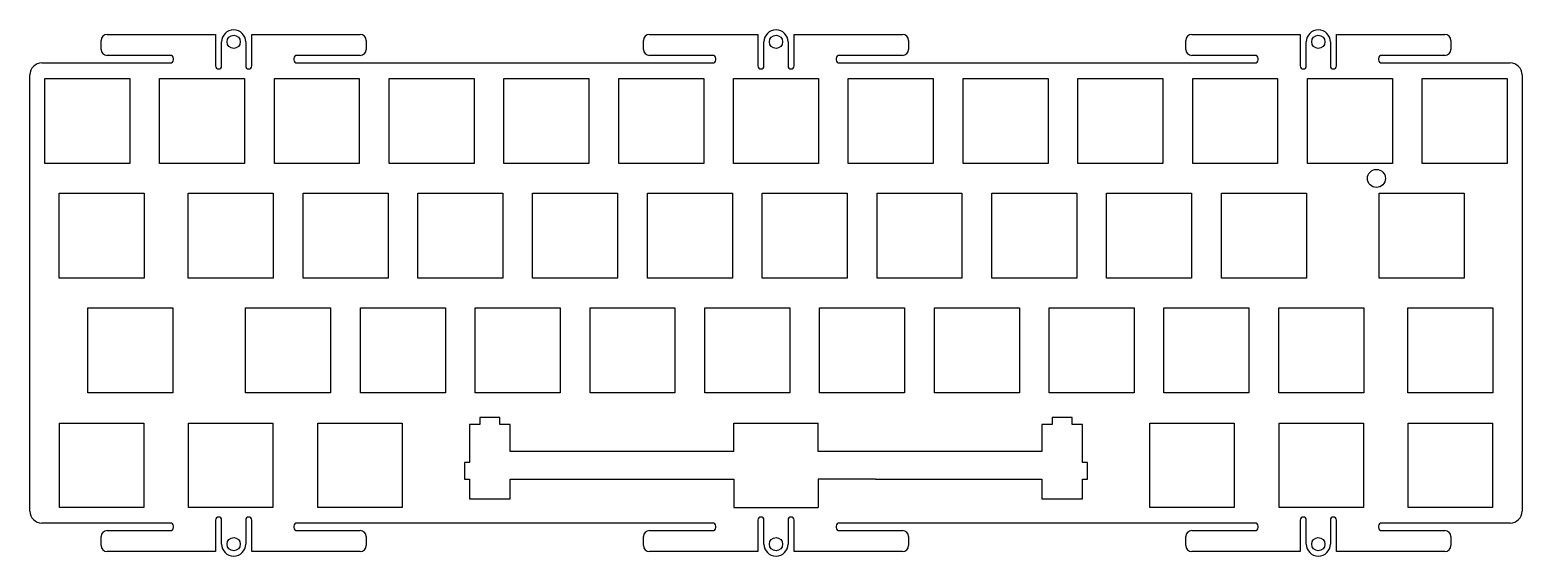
# Model space of a CAD drawing. Header units: millimetres. Extents: x -490 to -243, y 97 to 185.
import ezdxf

# ---------------------------------------------------------------- set-up
doc = ezdxf.new("R2010")
doc.units = ezdxf.units.MM
for name, color, linetype in [('Shape', 7, 'CONTINUOUS'), ('Shape001', 7, 'CONTINUOUS'), ('Shape002', 7, 'CONTINUOUS'), ('Shape003', 7, 'CONTINUOUS'), ('Shape004', 7, 'CONTINUOUS'), ('Shape005', 7, 'CONTINUOUS'), ('Shape018', 7, 'CONTINUOUS'), ('Shape019', 7, 'CONTINUOUS'), ('Shape020', 7, 'CONTINUOUS'), ('Shape021', 7, 'CONTINUOUS'), ('Shape022', 7, 'CONTINUOUS'), ('Shape023', 7, 'CONTINUOUS'), ('Shape024', 7, 'CONTINUOUS'), ('Shape025', 7, 'CONTINUOUS'), ('Shape026', 7, 'CONTINUOUS'), ('Shape027', 7, 'CONTINUOUS'), ('Shape028', 7, 'CONTINUOUS'), ('Shape029', 7, 'CONTINUOUS'), ('Shape030', 7, 'CONTINUOUS'), ('Shape031', 7, 'CONTINUOUS'), ('Shape032', 7, 'CONTINUOUS'), ('Shape033', 7, 'CONTINUOUS'), ('Shape034', 7, 'CONTINUOUS'), ('Shape035', 7, 'CONTINUOUS'), ('Shape036', 7, 'CONTINUOUS'), ('Shape037', 7, 'CONTINUOUS'), ('Shape038', 7, 'CONTINUOUS'), ('Shape039', 7, 'CONTINUOUS'), ('Shape040', 7, 'CONTINUOUS'), ('Shape041', 7, 'CONTINUOUS'), ('Shape042', 7, 'CONTINUOUS'), ('Shape043', 7, 'CONTINUOUS'), ('Shape044', 7, 'CONTINUOUS'), ('Shape045', 7, 'CONTINUOUS'), ('Shape046', 7, 'CONTINUOUS'), ('Shape047', 7, 'CONTINUOUS'), ('Shape048', 7, 'CONTINUOUS'), ('Shape049', 7, 'CONTINUOUS'), ('Shape050', 7, 'CONTINUOUS'), ('Shape051', 7, 'CONTINUOUS'), ('Shape052', 7, 'CONTINUOUS'), ('Shape053', 7, 'CONTINUOUS'), ('Shape054', 7, 'CONTINUOUS'), ('Shape055', 7, 'CONTINUOUS'), ('Shape056', 7, 'CONTINUOUS'), ('Shape057', 7, 'CONTINUOUS'), ('Shape058', 7, 'CONTINUOUS'), ('Shape059', 7, 'CONTINUOUS'), ('Shape060', 7, 'CONTINUOUS'), ('Shape061', 7, 'CONTINUOUS'), ('Shape062', 7, 'CONTINUOUS'), ('Shape063', 7, 'CONTINUOUS'), ('Shape064', 7, 'CONTINUOUS'), ('Shape065', 7, 'CONTINUOUS'), ('Shape066', 7, 'CONTINUOUS'), ('Shape067', 7, 'CONTINUOUS'), ('Shape068', 7, 'CONTINUOUS'), ('Shape069', 7, 'CONTINUOUS'), ('Shape070', 7, 'CONTINUOUS'), ('Shape071', 7, 'CONTINUOUS'), ('Shape072', 7, 'CONTINUOUS'), ('Shape073', 7, 'CONTINUOUS'), ('Shape074', 7, 'CONTINUOUS'), ('Shape075', 7, 'CONTINUOUS'), ('Shape076', 7, 'CONTINUOUS'), ('Shape077', 7, 'CONTINUOUS'), ('Shape078', 7, 'CONTINUOUS'), ('Shape079', 7, 'CONTINUOUS'), ('Shape080', 7, 'CONTINUOUS'), ('Shape081', 7, 'CONTINUOUS'), ('Shape082', 7, 'CONTINUOUS'), ('Shape083', 7, 'CONTINUOUS'), ('Shape084', 7, 'CONTINUOUS'), ('Shape085', 7, 'CONTINUOUS'), ('Shape086', 7, 'CONTINUOUS'), ('Shape087', 7, 'CONTINUOUS'), ('Shape088', 7, 'CONTINUOUS'), ('Shape089', 7, 'CONTINUOUS'), ('Shape090', 7, 'CONTINUOUS'), ('Shape091', 7, 'CONTINUOUS'), ('Shape092', 7, 'CONTINUOUS'), ('Shape093', 7, 'CONTINUOUS'), ('Shape094', 7, 'CONTINUOUS'), ('Shape095', 7, 'CONTINUOUS'), ('Shape096', 7, 'CONTINUOUS'), ('Shape097', 7, 'CONTINUOUS'), ('Shape098', 7, 'CONTINUOUS'), ('Shape099', 7, 'CONTINUOUS'), ('Shape100', 7, 'CONTINUOUS'), ('Shape101', 7, 'CONTINUOUS'), ('Shape102', 7, 'CONTINUOUS'), ('Shape103', 7, 'CONTINUOUS'), ('Shape104', 7, 'CONTINUOUS'), ('Shape105', 7, 'CONTINUOUS'), ('Shape106', 7, 'CONTINUOUS'), ('Shape107', 7, 'CONTINUOUS'), ('Shape108', 7, 'CONTINUOUS'), ('Shape109', 7, 'CONTINUOUS'), ('Shape110', 7, 'CONTINUOUS'), ('Shape111', 7, 'CONTINUOUS'), ('Shape112', 7, 'CONTINUOUS'), ('Shape113', 7, 'CONTINUOUS'), ('Shape114', 7, 'CONTINUOUS'), ('Shape115', 7, 'CONTINUOUS'), ('Shape116', 7, 'CONTINUOUS'), ('Shape117', 7, 'CONTINUOUS'), ('Shape118', 7, 'CONTINUOUS'), ('Shape119', 7, 'CONTINUOUS'), ('Shape120', 7, 'CONTINUOUS'), ('Shape121', 7, 'CONTINUOUS'), ('Shape122', 7, 'CONTINUOUS'), ('Shape123', 7, 'CONTINUOUS'), ('Shape124', 7, 'CONTINUOUS'), ('Shape125', 7, 'CONTINUOUS'), ('Shape126', 7, 'CONTINUOUS'), ('Shape127', 7, 'CONTINUOUS'), ('Shape12730', 7, 'CONTINUOUS'), ('Shape128', 7, 'CONTINUOUS'), ('Shape129', 7, 'CONTINUOUS'), ('Shape130', 7, 'CONTINUOUS'), ('Shape131', 7, 'CONTINUOUS'), ('Shape132', 7, 'CONTINUOUS'), ('Shape133', 7, 'CONTINUOUS'), ('Shape134', 7, 'CONTINUOUS'), ('Shape135', 7, 'CONTINUOUS'), ('Shape136', 7, 'CONTINUOUS'), ('Shape137', 7, 'CONTINUOUS'), ('Shape138', 7, 'CONTINUOUS'), ('Shape139', 7, 'CONTINUOUS'), ('Shape140', 7, 'CONTINUOUS'), ('Shape141', 7, 'CONTINUOUS'), ('Shape142', 7, 'CONTINUOUS'), ('Shape143', 7, 'CONTINUOUS'), ('Shape144', 7, 'CONTINUOUS'), ('Shape145', 7, 'CONTINUOUS'), ('Shape146', 7, 'CONTINUOUS'), ('Shape147', 7, 'CONTINUOUS'), ('Shape148', 7, 'CONTINUOUS'), ('Shape149', 7, 'CONTINUOUS'), ('Shape150', 7, 'CONTINUOUS'), ('Shape151', 7, 'CONTINUOUS'), ('Shape152', 7, 'CONTINUOUS'), ('Shape153', 7, 'CONTINUOUS'), ('Shape154', 7, 'CONTINUOUS'), ('Shape155', 7, 'CONTINUOUS'), ('Shape156', 7, 'CONTINUOUS'), ('Shape157', 7, 'CONTINUOUS'), ('Shape158', 7, 'CONTINUOUS'), ('Shape159', 7, 'CONTINUOUS'), ('Shape160', 7, 'CONTINUOUS'), ('Shape161', 7, 'CONTINUOUS'), ('Shape162', 7, 'CONTINUOUS'), ('Shape163', 7, 'CONTINUOUS'), ('Shape164', 7, 'CONTINUOUS'), ('Shape165', 7, 'CONTINUOUS'), ('Shape166', 7, 'CONTINUOUS'), ('Shape167', 7, 'CONTINUOUS'), ('Shape168', 7, 'CONTINUOUS'), ('Shape169', 7, 'CONTINUOUS'), ('Shape170', 7, 'CONTINUOUS'), ('Shape171', 7, 'CONTINUOUS'), ('Shape172', 7, 'CONTINUOUS'), ('Shape173', 7, 'CONTINUOUS'), ('Shape174', 7, 'CONTINUOUS'), ('Shape175', 7, 'CONTINUOUS'), ('Shape176', 7, 'CONTINUOUS'), ('Shape177', 7, 'CONTINUOUS'), ('Shape178', 7, 'CONTINUOUS'), ('Shape179', 7, 'CONTINUOUS'), ('Shape180', 7, 'CONTINUOUS'), ('Shape181', 7, 'CONTINUOUS'), ('Shape182', 7, 'CONTINUOUS'), ('Shape183', 7, 'CONTINUOUS'), ('Shape184', 7, 'CONTINUOUS'), ('Shape185', 7, 'CONTINUOUS'), ('Shape186', 7, 'CONTINUOUS'), ('Shape187', 7, 'CONTINUOUS'), ('Shape188', 7, 'CONTINUOUS'), ('Shape189', 7, 'CONTINUOUS'), ('Shape190', 7, 'CONTINUOUS'), ('Shape191', 7, 'CONTINUOUS'), ('Shape192', 7, 'CONTINUOUS'), ('Shape193', 7, 'CONTINUOUS'), ('Shape194', 7, 'CONTINUOUS'), ('Shape195', 7, 'CONTINUOUS'), ('Shape196', 7, 'CONTINUOUS'), ('Shape197', 7, 'CONTINUOUS'), ('Shape198', 7, 'CONTINUOUS'), ('Shape199', 7, 'CONTINUOUS'), ('Shape200', 7, 'CONTINUOUS'), ('Shape201', 7, 'CONTINUOUS'), ('Shape202', 7, 'CONTINUOUS'), ('Shape203', 7, 'CONTINUOUS'), ('Shape204', 7, 'CONTINUOUS'), ('Shape205', 7, 'CONTINUOUS'), ('Shape206', 7, 'CONTINUOUS'), ('Shape207', 7, 'CONTINUOUS'), ('Shape208', 7, 'CONTINUOUS'), ('Shape209', 7, 'CONTINUOUS'), ('Shape210', 7, 'CONTINUOUS'), ('Shape211', 7, 'CONTINUOUS'), ('Shape212', 7, 'CONTINUOUS'), ('Shape213', 7, 'CONTINUOUS'), ('Shape214', 7, 'CONTINUOUS'), ('Shape215', 7, 'CONTINUOUS'), ('Shape216', 7, 'CONTINUOUS'), ('Shape217', 7, 'CONTINUOUS'), ('Shape218', 7, 'CONTINUOUS'), ('Shape219', 7, 'CONTINUOUS'), ('Shape220', 7, 'CONTINUOUS'), ('Shape221', 7, 'CONTINUOUS'), ('Shape222', 7, 'CONTINUOUS'), ('Shape223', 7, 'CONTINUOUS'), ('Shape224', 7, 'CONTINUOUS'), ('Shape225', 7, 'CONTINUOUS'), ('Shape226', 7, 'CONTINUOUS'), ('Shape227', 7, 'CONTINUOUS'), ('Shape228', 7, 'CONTINUOUS'), ('Shape229', 7, 'CONTINUOUS'), ('Shape230', 7, 'CONTINUOUS'), ('Shape231', 7, 'CONTINUOUS'), ('Shape232', 7, 'CONTINUOUS'), ('Shape233', 7, 'CONTINUOUS'), ('Shape234', 7, 'CONTINUOUS'), ('Shape235', 7, 'CONTINUOUS'), ('Shape236', 7, 'CONTINUOUS'), ('Shape237', 7, 'CONTINUOUS'), ('Shape238', 7, 'CONTINUOUS'), ('Shape239', 7, 'CONTINUOUS'), ('Shape240', 7, 'CONTINUOUS'), ('Shape241', 7, 'CONTINUOUS'), ('Shape242', 7, 'CONTINUOUS'), ('Shape243', 7, 'CONTINUOUS'), ('Shape244', 7, 'CONTINUOUS'), ('Shape245', 7, 'CONTINUOUS'), ('Shape246', 7, 'CONTINUOUS'), ('Shape247', 7, 'CONTINUOUS'), ('Shape248', 7, 'CONTINUOUS'), ('Shape249', 7, 'CONTINUOUS'), ('Shape250', 7, 'CONTINUOUS'), ('Shape251', 7, 'CONTINUOUS'), ('Shape252', 7, 'CONTINUOUS'), ('Shape253', 7, 'CONTINUOUS'), ('Shape254', 7, 'CONTINUOUS'), ('Shape255', 7, 'CONTINUOUS'), ('Shape256', 7, 'CONTINUOUS'), ('Shape257', 7, 'CONTINUOUS'), ('Shape258', 7, 'CONTINUOUS'), ('Shape259', 7, 'CONTINUOUS'), ('Shape260', 7, 'CONTINUOUS'), ('Shape261', 7, 'CONTINUOUS'), ('Shape262', 7, 'CONTINUOUS'), ('Shape263', 7, 'CONTINUOUS'), ('Shape264', 7, 'CONTINUOUS'), ('Shape265', 7, 'CONTINUOUS'), ('Shape266', 7, 'CONTINUOUS'), ('Shape267', 7, 'CONTINUOUS'), ('Shape268', 7, 'CONTINUOUS'), ('Shape269', 7, 'CONTINUOUS'), ('Shape270', 7, 'CONTINUOUS'), ('Shape271', 7, 'CONTINUOUS'), ('Shape272', 7, 'CONTINUOUS'), ('Shape273', 7, 'CONTINUOUS'), ('Shape274', 7, 'CONTINUOUS'), ('Shape275', 7, 'CONTINUOUS'), ('Shape276', 7, 'CONTINUOUS'), ('Shape277', 7, 'CONTINUOUS'), ('Shape278', 7, 'CONTINUOUS'), ('Shape279', 7, 'CONTINUOUS'), ('Shape280', 7, 'CONTINUOUS'), ('Shape281', 7, 'CONTINUOUS'), ('Shape282', 7, 'CONTINUOUS'), ('Shape283', 7, 'CONTINUOUS'), ('Shape284', 7, 'CONTINUOUS'), ('Shape285', 7, 'CONTINUOUS'), ('Shape286', 7, 'CONTINUOUS'), ('Shape287', 7, 'CONTINUOUS'), ('Shape288', 7, 'CONTINUOUS'), ('Shape289', 7, 'CONTINUOUS'), ('Shape290', 7, 'CONTINUOUS'), ('Shape291', 7, 'CONTINUOUS'), ('Shape292', 7, 'CONTINUOUS'), ('Shape293', 7, 'CONTINUOUS'), ('Shape294', 7, 'CONTINUOUS'), ('Shape295', 7, 'CONTINUOUS'), ('Shape296', 7, 'CONTINUOUS'), ('Shape297', 7, 'CONTINUOUS'), ('Shape298', 7, 'CONTINUOUS'), ('Shape299', 7, 'CONTINUOUS'), ('Shape300', 7, 'CONTINUOUS'), ('Shape301', 7, 'CONTINUOUS'), ('Shape302', 7, 'CONTINUOUS'), ('Shape303', 7, 'CONTINUOUS'), ('Shape304', 7, 'CONTINUOUS'), ('Shape305', 7, 'CONTINUOUS'), ('Shape306', 7, 'CONTINUOUS'), ('Shape307', 7, 'CONTINUOUS'), ('Shape308', 7, 'CONTINUOUS'), ('Shape309', 7, 'CONTINUOUS'), ('Shape310', 7, 'CONTINUOUS'), ('Shape311', 7, 'CONTINUOUS'), ('Shape312', 7, 'CONTINUOUS'), ('Shape313', 7, 'CONTINUOUS'), ('Shape314', 7, 'CONTINUOUS'), ('Shape315', 7, 'CONTINUOUS'), ('Shape316', 7, 'CONTINUOUS'), ('Shape317', 7, 'CONTINUOUS'), ('Shape318', 7, 'CONTINUOUS'), ('Shape319', 7, 'CONTINUOUS'), ('Shape320', 7, 'CONTINUOUS'), ('Shape321', 7, 'CONTINUOUS'), ('Shape322', 7, 'CONTINUOUS'), ('Shape323', 7, 'CONTINUOUS'), ('Shape324', 7, 'CONTINUOUS'), ('Shape325', 7, 'CONTINUOUS'), ('Shape326', 7, 'CONTINUOUS'), ('Shape327', 7, 'CONTINUOUS'), ('Shape328', 7, 'CONTINUOUS'), ('Shape329', 7, 'CONTINUOUS'), ('Shape330', 7, 'CONTINUOUS'), ('Shape331', 7, 'CONTINUOUS'), ('Shape332', 7, 'CONTINUOUS'), ('Shape333', 7, 'CONTINUOUS'), ('Shape334', 7, 'CONTINUOUS'), ('Shape335', 7, 'CONTINUOUS'), ('Shape336', 7, 'CONTINUOUS'), ('Shape337', 7, 'CONTINUOUS'), ('Shape338', 7, 'CONTINUOUS'), ('Shape339', 7, 'CONTINUOUS'), ('Shape340', 7, 'CONTINUOUS'), ('Shape341', 7, 'CONTINUOUS'), ('Shape3890', 7, 'CONTINUOUS'), ('Shape3891', 7, 'CONTINUOUS'), ('Shape3892', 7, 'CONTINUOUS'), ('Shape3893', 7, 'CONTINUOUS'), ('Shape3894', 7, 'CONTINUOUS'), ('Shape3895', 7, 'CONTINUOUS'), ('Shape3896', 7, 'CONTINUOUS'), ('Shape3897', 7, 'CONTINUOUS'), ('Shape3898', 7, 'CONTINUOUS'), ('Shape3899', 7, 'CONTINUOUS'), ('Shape3900', 7, 'CONTINUOUS'), ('Shape3901', 7, 'CONTINUOUS'), ('Shape3902', 7, 'CONTINUOUS'), ('Shape3903', 7, 'CONTINUOUS'), ('Shape3904', 7, 'CONTINUOUS'), ('Shape3905', 7, 'CONTINUOUS'), ('Shape3906', 7, 'CONTINUOUS'), ('Shape3907', 7, 'CONTINUOUS'), ('Shape3908', 7, 'CONTINUOUS'), ('Shape3909', 7, 'CONTINUOUS'), ('Shape3910', 7, 'CONTINUOUS'), ('Shape3911', 7, 'CONTINUOUS'), ('Shape3912', 7, 'CONTINUOUS'), ('Shape3913', 7, 'CONTINUOUS'), ('Shape3914', 7, 'CONTINUOUS'), ('Shape3915', 7, 'CONTINUOUS'), ('Shape3916', 7, 'CONTINUOUS'), ('Shape3917', 7, 'CONTINUOUS'), ('Shape3918', 7, 'CONTINUOUS'), ('Shape3919', 7, 'CONTINUOUS'), ('Shape3920', 7, 'CONTINUOUS'), ('Shape3921', 7, 'CONTINUOUS'), ('Shape3922', 7, 'CONTINUOUS'), ('Shape3923', 7, 'CONTINUOUS'), ('Shape3924', 7, 'CONTINUOUS'), ('Shape3925', 7, 'CONTINUOUS'), ('Shape3926', 7, 'CONTINUOUS'), ('Shape3927', 7, 'CONTINUOUS')]:
    doc.layers.add(name, color=color, linetype=linetype)

msp = doc.modelspace()

# ---------------------------------------------------------------- linework, layer by layer
at = {"layer": 'Shape'}
msp.add_circle((-276.507, 182.854), 1.1, dxfattribs=at)
at = {"layer": 'Shape001'}
msp.add_circle((-366.507, 182.854), 1.1, dxfattribs=at)
at = {"layer": 'Shape002'}
msp.add_circle((-456.507, 182.854), 1.1, dxfattribs=at)
at = {"layer": 'Shape003'}
msp.add_circle((-276.507, 99.4562), 1.1, dxfattribs=at)
at = {"layer": 'Shape004'}
msp.add_circle((-366.507, 99.4562), 1.1, dxfattribs=at)
at = {"layer": 'Shape005'}
msp.add_circle((-456.507, 99.4562), 1.1, dxfattribs=at)
at = {"layer": 'Shape018'}
msp.add_line((-273.507, 98.2062), (-273.507, 103.456), dxfattribs=at)
at = {"layer": 'Shape019'}
msp.add_arc((-274.007, 103.456), 0.5, 0, 180, dxfattribs=at)
at = {"layer": 'Shape020'}
msp.add_line((-274.507, 103.456), (-274.507, 99.4562), dxfattribs=at)
at = {"layer": 'Shape021'}
msp.add_arc((-276.507, 99.4562), 2, 180, 0, dxfattribs=at)
at = {"layer": 'Shape022'}
msp.add_line((-278.507, 99.4562), (-278.507, 103.456), dxfattribs=at)
at = {"layer": 'Shape023'}
msp.add_arc((-279.007, 103.456), 0.5, 0, 180, dxfattribs=at)
at = {"layer": 'Shape024'}
msp.add_line((-279.507, 103.456), (-279.507, 98.2062), dxfattribs=at)
at = {"layer": 'Shape025'}
msp.add_line((-279.507, 98.2062), (-297.507, 98.2062), dxfattribs=at)
at = {"layer": 'Shape026'}
msp.add_arc((-297.507, 99.2062), 1, 180, -90, dxfattribs=at)
at = {"layer": 'Shape027'}
msp.add_line((-298.507, 99.2062), (-298.507, 100.706), dxfattribs=at)
at = {"layer": 'Shape028'}
msp.add_arc((-297.507, 100.706), 1, 90, 180, dxfattribs=at)
at = {"layer": 'Shape029'}
msp.add_line((-297.507, 101.706), (-287.007, 101.706), dxfattribs=at)
at = {"layer": 'Shape030'}
msp.add_arc((-287.007, 102.206), 0.5, -90, 0, dxfattribs=at)
at = {"layer": 'Shape031'}
msp.add_line((-286.507, 102.206), (-286.507, 102.455), dxfattribs=at)
at = {"layer": 'Shape032'}
msp.add_arc((-287.007, 102.455), 0.5, 0, 90, dxfattribs=at)
at = {"layer": 'Shape033'}
msp.add_line((-287.007, 102.955), (-356.007, 102.955), dxfattribs=at)
at = {"layer": 'Shape034'}
msp.add_arc((-356.007, 102.455), 0.5, 90, 180, dxfattribs=at)
at = {"layer": 'Shape035'}
msp.add_line((-356.507, 102.455), (-356.507, 102.206), dxfattribs=at)
at = {"layer": 'Shape036'}
msp.add_arc((-356.007, 102.206), 0.5, 180, -90, dxfattribs=at)
at = {"layer": 'Shape037'}
msp.add_line((-356.007, 101.706), (-345.507, 101.706), dxfattribs=at)
at = {"layer": 'Shape038'}
msp.add_arc((-345.507, 100.706), 1, 0, 90, dxfattribs=at)
at = {"layer": 'Shape039'}
msp.add_line((-344.507, 100.706), (-344.507, 99.2062), dxfattribs=at)
at = {"layer": 'Shape040'}
msp.add_arc((-345.507, 99.2062), 1, -90, 0, dxfattribs=at)
at = {"layer": 'Shape041'}
msp.add_line((-345.507, 98.2062), (-363.507, 98.2062), dxfattribs=at)
at = {"layer": 'Shape042'}
msp.add_line((-363.507, 98.2062), (-363.507, 103.456), dxfattribs=at)
at = {"layer": 'Shape043'}
msp.add_arc((-364.007, 103.456), 0.5, 0, 180, dxfattribs=at)
at = {"layer": 'Shape044'}
msp.add_line((-364.507, 103.456), (-364.507, 99.4562), dxfattribs=at)
at = {"layer": 'Shape045'}
msp.add_arc((-366.507, 99.4562), 2, 180, 0, dxfattribs=at)
at = {"layer": 'Shape046'}
msp.add_line((-368.507, 99.4562), (-368.507, 103.456), dxfattribs=at)
at = {"layer": 'Shape047'}
msp.add_arc((-369.007, 103.456), 0.5, 0, 180, dxfattribs=at)
at = {"layer": 'Shape048'}
msp.add_line((-369.507, 103.456), (-369.507, 98.2062), dxfattribs=at)
at = {"layer": 'Shape049'}
msp.add_line((-369.507, 98.2062), (-387.507, 98.2062), dxfattribs=at)
at = {"layer": 'Shape050'}
msp.add_arc((-387.507, 99.2062), 1, 180, -90, dxfattribs=at)
at = {"layer": 'Shape051'}
msp.add_line((-388.507, 99.2062), (-388.507, 100.706), dxfattribs=at)
at = {"layer": 'Shape052'}
msp.add_arc((-387.507, 100.706), 1, 90, 180, dxfattribs=at)
at = {"layer": 'Shape053'}
msp.add_line((-387.507, 101.706), (-377.007, 101.706), dxfattribs=at)
at = {"layer": 'Shape054'}
msp.add_arc((-377.007, 102.206), 0.5, -90, 0, dxfattribs=at)
at = {"layer": 'Shape055'}
msp.add_line((-376.507, 102.206), (-376.507, 102.455), dxfattribs=at)
at = {"layer": 'Shape056'}
msp.add_arc((-377.007, 102.455), 0.5, 0, 90, dxfattribs=at)
at = {"layer": 'Shape057'}
msp.add_line((-377.007, 102.955), (-446.007, 102.955), dxfattribs=at)
at = {"layer": 'Shape058'}
msp.add_arc((-446.007, 102.455), 0.5, 90, 180, dxfattribs=at)
at = {"layer": 'Shape059'}
msp.add_line((-446.507, 102.455), (-446.507, 102.206), dxfattribs=at)
at = {"layer": 'Shape060'}
msp.add_arc((-446.007, 102.206), 0.5, 180, -90, dxfattribs=at)
at = {"layer": 'Shape061'}
msp.add_line((-446.007, 101.706), (-435.507, 101.706), dxfattribs=at)
at = {"layer": 'Shape062'}
msp.add_arc((-435.507, 100.706), 1, 0, 90, dxfattribs=at)
at = {"layer": 'Shape063'}
msp.add_line((-434.507, 100.706), (-434.507, 99.2062), dxfattribs=at)
at = {"layer": 'Shape064'}
msp.add_arc((-435.507, 99.2062), 1, -90, 0, dxfattribs=at)
at = {"layer": 'Shape065'}
msp.add_line((-435.507, 98.2062), (-453.507, 98.2062), dxfattribs=at)
at = {"layer": 'Shape066'}
msp.add_line((-453.507, 98.2062), (-453.507, 103.456), dxfattribs=at)
at = {"layer": 'Shape067'}
msp.add_arc((-454.007, 103.456), 0.5, 0, 180, dxfattribs=at)
at = {"layer": 'Shape068'}
msp.add_line((-454.507, 103.456), (-454.507, 99.4562), dxfattribs=at)
at = {"layer": 'Shape069'}
msp.add_arc((-456.507, 99.4562), 2, 180, 0, dxfattribs=at)
at = {"layer": 'Shape070'}
msp.add_line((-458.507, 99.4562), (-458.507, 103.456), dxfattribs=at)
at = {"layer": 'Shape071'}
msp.add_arc((-459.007, 103.456), 0.5, 0, 180, dxfattribs=at)
at = {"layer": 'Shape072'}
msp.add_line((-459.507, 103.456), (-459.507, 98.2062), dxfattribs=at)
at = {"layer": 'Shape073'}
msp.add_line((-459.507, 98.2062), (-477.507, 98.2062), dxfattribs=at)
at = {"layer": 'Shape074'}
msp.add_arc((-477.507, 99.2062), 1, 180, -90, dxfattribs=at)
at = {"layer": 'Shape075'}
msp.add_line((-478.507, 99.2062), (-478.507, 100.706), dxfattribs=at)
at = {"layer": 'Shape076'}
msp.add_arc((-477.507, 100.706), 1, 90, 180, dxfattribs=at)
at = {"layer": 'Shape077'}
msp.add_line((-477.507, 101.706), (-467.007, 101.706), dxfattribs=at)
at = {"layer": 'Shape078'}
msp.add_arc((-467.007, 102.206), 0.5, -90, 0, dxfattribs=at)
at = {"layer": 'Shape079'}
msp.add_line((-466.507, 102.206), (-466.507, 102.455), dxfattribs=at)
at = {"layer": 'Shape080'}
msp.add_arc((-467.007, 102.455), 0.5, 0, 90, dxfattribs=at)
at = {"layer": 'Shape081'}
msp.add_line((-467.007, 102.955), (-488.332, 102.955), dxfattribs=at)
at = {"layer": 'Shape082'}
msp.add_arc((-488.332, 104.955), 2, 180, -90, dxfattribs=at)
at = {"layer": 'Shape083'}
msp.add_line((-490.332, 104.955), (-490.332, 177.355), dxfattribs=at)
at = {"layer": 'Shape084'}
msp.add_arc((-488.332, 177.355), 2, 90, 180, dxfattribs=at)
at = {"layer": 'Shape085'}
msp.add_line((-488.332, 179.355), (-467.007, 179.355), dxfattribs=at)
at = {"layer": 'Shape086'}
msp.add_arc((-467.007, 179.855), 0.5, -90, 0, dxfattribs=at)
at = {"layer": 'Shape087'}
msp.add_line((-466.507, 179.855), (-466.507, 180.104), dxfattribs=at)
at = {"layer": 'Shape088'}
msp.add_arc((-467.007, 180.104), 0.5, 0, 90, dxfattribs=at)
at = {"layer": 'Shape089'}
msp.add_line((-467.007, 180.604), (-477.507, 180.604), dxfattribs=at)
at = {"layer": 'Shape090'}
msp.add_arc((-477.507, 181.604), 1, 180, -90, dxfattribs=at)
at = {"layer": 'Shape091'}
msp.add_line((-478.507, 181.604), (-478.507, 183.104), dxfattribs=at)
at = {"layer": 'Shape092'}
msp.add_arc((-477.507, 183.104), 1, 90, 180, dxfattribs=at)
at = {"layer": 'Shape093'}
msp.add_line((-477.507, 184.104), (-459.507, 184.104), dxfattribs=at)
at = {"layer": 'Shape094'}
msp.add_line((-459.507, 184.104), (-459.507, 178.854), dxfattribs=at)
at = {"layer": 'Shape095'}
msp.add_arc((-459.007, 178.854), 0.5, 180, 0, dxfattribs=at)
at = {"layer": 'Shape096'}
msp.add_line((-458.507, 178.854), (-458.507, 182.854), dxfattribs=at)
at = {"layer": 'Shape097'}
msp.add_arc((-456.507, 182.854), 2, 0, 180, dxfattribs=at)
at = {"layer": 'Shape098'}
msp.add_line((-454.507, 182.854), (-454.507, 178.854), dxfattribs=at)
at = {"layer": 'Shape099'}
msp.add_arc((-454.007, 178.854), 0.5, 180, 0, dxfattribs=at)
at = {"layer": 'Shape100'}
msp.add_line((-453.507, 178.854), (-453.507, 184.104), dxfattribs=at)
at = {"layer": 'Shape101'}
msp.add_line((-453.507, 184.104), (-435.507, 184.104), dxfattribs=at)
at = {"layer": 'Shape102'}
msp.add_arc((-435.507, 183.104), 1, 0, 90, dxfattribs=at)
at = {"layer": 'Shape103'}
msp.add_line((-434.507, 183.104), (-434.507, 181.604), dxfattribs=at)
at = {"layer": 'Shape104'}
msp.add_arc((-435.507, 181.604), 1, -90, 0, dxfattribs=at)
at = {"layer": 'Shape105'}
msp.add_line((-435.507, 180.604), (-446.007, 180.604), dxfattribs=at)
at = {"layer": 'Shape106'}
msp.add_arc((-446.007, 180.104), 0.5, 90, 180, dxfattribs=at)
at = {"layer": 'Shape107'}
msp.add_line((-446.507, 180.104), (-446.507, 179.855), dxfattribs=at)
at = {"layer": 'Shape108'}
msp.add_arc((-446.007, 179.855), 0.5, 180, -90, dxfattribs=at)
at = {"layer": 'Shape109'}
msp.add_line((-446.007, 179.355), (-377.007, 179.355), dxfattribs=at)
at = {"layer": 'Shape110'}
msp.add_arc((-377.007, 179.855), 0.5, -90, 0, dxfattribs=at)
at = {"layer": 'Shape111'}
msp.add_line((-376.507, 179.855), (-376.507, 180.104), dxfattribs=at)
at = {"layer": 'Shape112'}
msp.add_arc((-377.007, 180.104), 0.5, 0, 90, dxfattribs=at)
at = {"layer": 'Shape113'}
msp.add_line((-377.007, 180.604), (-387.507, 180.604), dxfattribs=at)
at = {"layer": 'Shape114'}
msp.add_arc((-387.507, 181.604), 1, 180, -90, dxfattribs=at)
at = {"layer": 'Shape115'}
msp.add_line((-388.507, 181.604), (-388.507, 183.104), dxfattribs=at)
at = {"layer": 'Shape116'}
msp.add_arc((-387.507, 183.104), 1, 90, 180, dxfattribs=at)
at = {"layer": 'Shape117'}
msp.add_line((-387.507, 184.104), (-369.507, 184.104), dxfattribs=at)
at = {"layer": 'Shape118'}
msp.add_line((-369.507, 184.104), (-369.507, 178.854), dxfattribs=at)
at = {"layer": 'Shape119'}
msp.add_arc((-369.007, 178.854), 0.5, 180, 0, dxfattribs=at)
at = {"layer": 'Shape120'}
msp.add_line((-368.507, 178.854), (-368.507, 182.854), dxfattribs=at)
at = {"layer": 'Shape121'}
msp.add_arc((-366.507, 182.854), 2, 0, 180, dxfattribs=at)
at = {"layer": 'Shape122'}
msp.add_line((-364.507, 182.854), (-364.507, 178.854), dxfattribs=at)
at = {"layer": 'Shape123'}
msp.add_arc((-364.007, 178.854), 0.5, 180, 0, dxfattribs=at)
at = {"layer": 'Shape124'}
msp.add_line((-363.507, 178.854), (-363.507, 184.104), dxfattribs=at)
at = {"layer": 'Shape125'}
msp.add_line((-363.507, 184.104), (-345.507, 184.104), dxfattribs=at)
at = {"layer": 'Shape126'}
msp.add_arc((-345.507, 183.104), 1, 0, 90, dxfattribs=at)
at = {"layer": 'Shape127'}
msp.add_line((-344.507, 183.104), (-344.507, 181.604), dxfattribs=at)
at = {"layer": 'Shape12730'}
msp.add_circle((-266.863, 160.18), 1.5, dxfattribs=at)
at = {"layer": 'Shape128'}
msp.add_arc((-345.507, 181.604), 1, -90, 0, dxfattribs=at)
at = {"layer": 'Shape129'}
msp.add_line((-345.507, 180.604), (-356.007, 180.604), dxfattribs=at)
at = {"layer": 'Shape130'}
msp.add_arc((-356.007, 180.104), 0.5, 90, 180, dxfattribs=at)
at = {"layer": 'Shape131'}
msp.add_line((-356.507, 180.104), (-356.507, 179.855), dxfattribs=at)
at = {"layer": 'Shape132'}
msp.add_arc((-356.007, 179.855), 0.5, 180, -90, dxfattribs=at)
at = {"layer": 'Shape133'}
msp.add_line((-356.007, 179.355), (-287.007, 179.355), dxfattribs=at)
at = {"layer": 'Shape134'}
msp.add_arc((-287.007, 179.855), 0.5, -90, 0, dxfattribs=at)
at = {"layer": 'Shape135'}
msp.add_line((-286.507, 179.855), (-286.507, 180.104), dxfattribs=at)
at = {"layer": 'Shape136'}
msp.add_arc((-287.007, 180.104), 0.5, 0, 90, dxfattribs=at)
at = {"layer": 'Shape137'}
msp.add_line((-287.007, 180.604), (-297.507, 180.604), dxfattribs=at)
at = {"layer": 'Shape138'}
msp.add_arc((-297.507, 181.604), 1, 180, -90, dxfattribs=at)
at = {"layer": 'Shape139'}
msp.add_line((-298.507, 181.604), (-298.507, 183.104), dxfattribs=at)
at = {"layer": 'Shape140'}
msp.add_arc((-297.507, 183.104), 1, 90, 180, dxfattribs=at)
at = {"layer": 'Shape141'}
msp.add_line((-297.507, 184.104), (-279.507, 184.104), dxfattribs=at)
at = {"layer": 'Shape142'}
msp.add_line((-279.507, 184.104), (-279.507, 178.854), dxfattribs=at)
at = {"layer": 'Shape143'}
msp.add_arc((-279.007, 178.854), 0.5, 180, 0, dxfattribs=at)
at = {"layer": 'Shape144'}
msp.add_line((-278.507, 178.854), (-278.507, 182.854), dxfattribs=at)
at = {"layer": 'Shape145'}
msp.add_arc((-276.507, 182.854), 2, 0, 180, dxfattribs=at)
at = {"layer": 'Shape146'}
msp.add_line((-274.507, 182.854), (-274.507, 178.854), dxfattribs=at)
at = {"layer": 'Shape147'}
msp.add_arc((-274.007, 178.854), 0.5, 180, 0, dxfattribs=at)
at = {"layer": 'Shape148'}
msp.add_line((-273.507, 178.854), (-273.507, 184.104), dxfattribs=at)
at = {"layer": 'Shape149'}
msp.add_line((-273.507, 184.104), (-255.507, 184.104), dxfattribs=at)
at = {"layer": 'Shape150'}
msp.add_arc((-255.507, 183.104), 1, 0, 90, dxfattribs=at)
at = {"layer": 'Shape151'}
msp.add_line((-254.507, 183.104), (-254.507, 181.604), dxfattribs=at)
at = {"layer": 'Shape152'}
msp.add_arc((-255.507, 181.604), 1, -90, 0, dxfattribs=at)
at = {"layer": 'Shape153'}
msp.add_line((-255.507, 180.604), (-266.007, 180.604), dxfattribs=at)
at = {"layer": 'Shape154'}
msp.add_arc((-266.007, 180.104), 0.5, 90, 180, dxfattribs=at)
at = {"layer": 'Shape155'}
msp.add_line((-266.507, 180.104), (-266.507, 179.855), dxfattribs=at)
at = {"layer": 'Shape156'}
msp.add_arc((-266.007, 179.855), 0.5, 180, -90, dxfattribs=at)
at = {"layer": 'Shape157'}
msp.add_line((-266.007, 179.355), (-244.682, 179.355), dxfattribs=at)
at = {"layer": 'Shape158'}
msp.add_arc((-244.682, 177.355), 2, 0, 90, dxfattribs=at)
at = {"layer": 'Shape159'}
msp.add_line((-242.682, 177.355), (-242.682, 104.955), dxfattribs=at)
at = {"layer": 'Shape160'}
msp.add_arc((-244.682, 104.955), 2, -90, 0, dxfattribs=at)
at = {"layer": 'Shape161'}
msp.add_line((-244.682, 102.955), (-266.007, 102.955), dxfattribs=at)
at = {"layer": 'Shape162'}
msp.add_arc((-266.007, 102.455), 0.5, 90, 180, dxfattribs=at)
at = {"layer": 'Shape163'}
msp.add_line((-266.507, 102.455), (-266.507, 102.206), dxfattribs=at)
at = {"layer": 'Shape164'}
msp.add_arc((-266.007, 102.206), 0.5, 180, -90, dxfattribs=at)
at = {"layer": 'Shape165'}
msp.add_line((-266.007, 101.706), (-255.507, 101.706), dxfattribs=at)
at = {"layer": 'Shape166'}
msp.add_arc((-255.507, 100.706), 1, 0, 90, dxfattribs=at)
at = {"layer": 'Shape167'}
msp.add_line((-254.507, 100.706), (-254.507, 99.2062), dxfattribs=at)
at = {"layer": 'Shape168'}
msp.add_arc((-255.507, 99.2062), 1, -90, 0, dxfattribs=at)
at = {"layer": 'Shape169'}
msp.add_line((-255.507, 98.2062), (-273.507, 98.2062), dxfattribs=at)
at = {"layer": 'Shape170'}
msp.add_line((-485.427, 119.53), (-471.427, 119.53), dxfattribs=at)
at = {"layer": 'Shape171'}
msp.add_line((-471.427, 119.53), (-471.427, 105.53), dxfattribs=at)
at = {"layer": 'Shape172'}
msp.add_line((-471.427, 105.53), (-485.427, 105.53), dxfattribs=at)
at = {"layer": 'Shape173'}
msp.add_line((-485.427, 105.53), (-485.427, 119.53), dxfattribs=at)
at = {"layer": 'Shape174'}
msp.add_line((-449.996, 105.53), (-463.996, 105.53), dxfattribs=at)
at = {"layer": 'Shape175'}
msp.add_line((-463.996, 105.53), (-463.996, 119.53), dxfattribs=at)
at = {"layer": 'Shape176'}
msp.add_line((-463.996, 119.53), (-449.996, 119.53), dxfattribs=at)
at = {"layer": 'Shape177'}
msp.add_line((-449.996, 119.53), (-449.996, 105.53), dxfattribs=at)
at = {"layer": 'Shape178'}
msp.add_line((-428.564, 105.53), (-442.564, 105.53), dxfattribs=at)
at = {"layer": 'Shape179'}
msp.add_line((-442.564, 105.53), (-442.564, 119.53), dxfattribs=at)
at = {"layer": 'Shape180'}
msp.add_line((-442.564, 119.53), (-428.564, 119.53), dxfattribs=at)
at = {"layer": 'Shape181'}
msp.add_line((-428.564, 119.53), (-428.564, 105.53), dxfattribs=at)
at = {"layer": 'Shape182'}
msp.add_line((-290.452, 105.53), (-304.452, 105.53), dxfattribs=at)
at = {"layer": 'Shape183'}
msp.add_line((-304.452, 105.53), (-304.452, 119.53), dxfattribs=at)
at = {"layer": 'Shape184'}
msp.add_line((-304.452, 119.53), (-290.452, 119.53), dxfattribs=at)
at = {"layer": 'Shape185'}
msp.add_line((-290.452, 119.53), (-290.452, 105.53), dxfattribs=at)
at = {"layer": 'Shape186'}
msp.add_line((-269.021, 105.53), (-283.021, 105.53), dxfattribs=at)
at = {"layer": 'Shape187'}
msp.add_line((-283.021, 105.53), (-283.021, 119.53), dxfattribs=at)
at = {"layer": 'Shape188'}
msp.add_line((-283.021, 119.53), (-269.021, 119.53), dxfattribs=at)
at = {"layer": 'Shape189'}
msp.add_line((-269.021, 119.53), (-269.021, 105.53), dxfattribs=at)
at = {"layer": 'Shape190'}
msp.add_line((-247.589, 105.53), (-261.589, 105.53), dxfattribs=at)
at = {"layer": 'Shape191'}
msp.add_line((-261.589, 105.53), (-261.589, 119.53), dxfattribs=at)
at = {"layer": 'Shape192'}
msp.add_line((-261.589, 119.53), (-247.589, 119.53), dxfattribs=at)
at = {"layer": 'Shape193'}
msp.add_line((-247.589, 119.53), (-247.589, 105.53), dxfattribs=at)
at = {"layer": 'Shape194'}
msp.add_line((-468.807, 162.68), (-468.807, 176.78), dxfattribs=at)
at = {"layer": 'Shape195'}
msp.add_line((-468.807, 176.78), (-454.707, 176.78), dxfattribs=at)
at = {"layer": 'Shape196'}
msp.add_line((-454.707, 176.78), (-454.707, 162.68), dxfattribs=at)
at = {"layer": 'Shape197'}
msp.add_line((-454.707, 162.68), (-468.807, 162.68), dxfattribs=at)
at = {"layer": 'Shape198'}
msp.add_line((-480.713, 124.58), (-480.713, 138.68), dxfattribs=at)
at = {"layer": 'Shape199'}
msp.add_line((-480.713, 138.68), (-466.613, 138.68), dxfattribs=at)
at = {"layer": 'Shape200'}
msp.add_line((-466.613, 138.68), (-466.613, 124.58), dxfattribs=at)
at = {"layer": 'Shape201'}
msp.add_line((-466.613, 124.58), (-480.713, 124.58), dxfattribs=at)
at = {"layer": 'Shape202'}
msp.add_line((-359.457, 176.78), (-359.457, 162.68), dxfattribs=at)
at = {"layer": 'Shape203'}
msp.add_line((-359.457, 162.68), (-373.557, 162.68), dxfattribs=at)
at = {"layer": 'Shape204'}
msp.add_line((-373.557, 162.68), (-373.557, 176.78), dxfattribs=at)
at = {"layer": 'Shape205'}
msp.add_line((-373.557, 176.78), (-359.457, 176.78), dxfattribs=at)
at = {"layer": 'Shape206'}
msp.add_line((-335.457, 176.78), (-321.357, 176.78), dxfattribs=at)
at = {"layer": 'Shape207'}
msp.add_line((-321.357, 176.78), (-321.357, 162.68), dxfattribs=at)
at = {"layer": 'Shape208'}
msp.add_line((-321.357, 162.68), (-335.457, 162.68), dxfattribs=at)
at = {"layer": 'Shape209'}
msp.add_line((-335.457, 162.68), (-335.457, 176.78), dxfattribs=at)
at = {"layer": 'Shape210'}
msp.add_line((-340.407, 162.68), (-354.507, 162.68), dxfattribs=at)
at = {"layer": 'Shape211'}
msp.add_line((-354.507, 162.68), (-354.507, 176.78), dxfattribs=at)
at = {"layer": 'Shape212'}
msp.add_line((-354.507, 176.78), (-340.407, 176.78), dxfattribs=at)
at = {"layer": 'Shape213'}
msp.add_line((-340.407, 176.78), (-340.407, 162.68), dxfattribs=at)
at = {"layer": 'Shape214'}
msp.add_line((-278.307, 176.78), (-264.207, 176.78), dxfattribs=at)
at = {"layer": 'Shape215'}
msp.add_line((-264.207, 176.78), (-264.207, 162.68), dxfattribs=at)
at = {"layer": 'Shape216'}
msp.add_line((-264.207, 162.68), (-278.307, 162.68), dxfattribs=at)
at = {"layer": 'Shape217'}
msp.add_line((-278.307, 162.68), (-278.307, 176.78), dxfattribs=at)
at = {"layer": 'Shape218'}
msp.add_line((-245.157, 176.78), (-245.157, 162.68), dxfattribs=at)
at = {"layer": 'Shape219'}
msp.add_line((-245.157, 162.68), (-259.257, 162.68), dxfattribs=at)
at = {"layer": 'Shape220'}
msp.add_line((-259.257, 162.68), (-259.257, 176.78), dxfattribs=at)
at = {"layer": 'Shape221'}
msp.add_line((-259.257, 176.78), (-245.157, 176.78), dxfattribs=at)
at = {"layer": 'Shape222'}
msp.add_line((-283.07, 138.68), (-268.97, 138.68), dxfattribs=at)
at = {"layer": 'Shape223'}
msp.add_line((-268.97, 138.68), (-268.97, 124.58), dxfattribs=at)
at = {"layer": 'Shape224'}
msp.add_line((-268.97, 124.58), (-283.07, 124.58), dxfattribs=at)
at = {"layer": 'Shape225'}
msp.add_line((-283.07, 124.58), (-283.07, 138.68), dxfattribs=at)
at = {"layer": 'Shape226'}
msp.add_line((-464.044, 143.63), (-464.044, 157.73), dxfattribs=at)
at = {"layer": 'Shape227'}
msp.add_line((-464.044, 157.73), (-449.944, 157.73), dxfattribs=at)
at = {"layer": 'Shape228'}
msp.add_line((-449.944, 157.73), (-449.944, 143.63), dxfattribs=at)
at = {"layer": 'Shape229'}
msp.add_line((-449.944, 143.63), (-464.044, 143.63), dxfattribs=at)
at = {"layer": 'Shape230'}
msp.add_line((-247.538, 138.68), (-247.538, 124.58), dxfattribs=at)
at = {"layer": 'Shape231'}
msp.add_line((-247.538, 124.58), (-261.638, 124.58), dxfattribs=at)
at = {"layer": 'Shape232'}
msp.add_line((-261.638, 124.58), (-261.638, 138.68), dxfattribs=at)
at = {"layer": 'Shape233'}
msp.add_line((-261.638, 138.68), (-247.538, 138.68), dxfattribs=at)
at = {"layer": 'Shape234'}
msp.add_line((-430.707, 162.68), (-430.707, 176.78), dxfattribs=at)
at = {"layer": 'Shape235'}
msp.add_line((-430.707, 176.78), (-416.607, 176.78), dxfattribs=at)
at = {"layer": 'Shape236'}
msp.add_line((-416.607, 176.78), (-416.607, 162.68), dxfattribs=at)
at = {"layer": 'Shape237'}
msp.add_line((-416.607, 162.68), (-430.707, 162.68), dxfattribs=at)
at = {"layer": 'Shape238'}
msp.add_line((-392.795, 143.63), (-406.895, 143.63), dxfattribs=at)
at = {"layer": 'Shape239'}
msp.add_line((-406.895, 143.63), (-406.895, 157.73), dxfattribs=at)
at = {"layer": 'Shape240'}
msp.add_line((-406.895, 157.73), (-392.795, 157.73), dxfattribs=at)
at = {"layer": 'Shape241'}
msp.add_line((-392.795, 157.73), (-392.795, 143.63), dxfattribs=at)
at = {"layer": 'Shape242'}
msp.add_line((-349.745, 143.63), (-349.745, 157.73), dxfattribs=at)
at = {"layer": 'Shape243'}
msp.add_line((-349.745, 157.73), (-335.645, 157.73), dxfattribs=at)
at = {"layer": 'Shape244'}
msp.add_line((-335.645, 157.73), (-335.645, 143.63), dxfattribs=at)
at = {"layer": 'Shape245'}
msp.add_line((-335.645, 143.63), (-349.745, 143.63), dxfattribs=at)
at = {"layer": 'Shape246'}
msp.add_line((-330.695, 143.63), (-330.695, 157.73), dxfattribs=at)
at = {"layer": 'Shape247'}
msp.add_line((-330.695, 157.73), (-316.595, 157.73), dxfattribs=at)
at = {"layer": 'Shape248'}
msp.add_line((-316.595, 157.73), (-316.595, 143.63), dxfattribs=at)
at = {"layer": 'Shape249'}
msp.add_line((-316.595, 143.63), (-330.695, 143.63), dxfattribs=at)
at = {"layer": 'Shape250'}
msp.add_line((-278.495, 157.73), (-278.495, 143.63), dxfattribs=at)
at = {"layer": 'Shape251'}
msp.add_line((-278.495, 143.63), (-292.595, 143.63), dxfattribs=at)
at = {"layer": 'Shape252'}
msp.add_line((-292.595, 143.63), (-292.595, 157.73), dxfattribs=at)
at = {"layer": 'Shape253'}
msp.add_line((-292.595, 157.73), (-278.495, 157.73), dxfattribs=at)
at = {"layer": 'Shape254'}
msp.add_line((-411.844, 143.63), (-425.944, 143.63), dxfattribs=at)
at = {"layer": 'Shape255'}
msp.add_line((-425.944, 143.63), (-425.944, 157.73), dxfattribs=at)
at = {"layer": 'Shape256'}
msp.add_line((-425.944, 157.73), (-411.844, 157.73), dxfattribs=at)
at = {"layer": 'Shape257'}
msp.add_line((-411.844, 157.73), (-411.844, 143.63), dxfattribs=at)
at = {"layer": 'Shape258'}
msp.add_line((-345.17, 138.68), (-345.17, 124.58), dxfattribs=at)
at = {"layer": 'Shape259'}
msp.add_line((-345.17, 124.58), (-359.27, 124.58), dxfattribs=at)
at = {"layer": 'Shape260'}
msp.add_line((-359.27, 124.58), (-359.27, 138.68), dxfattribs=at)
at = {"layer": 'Shape261'}
msp.add_line((-359.27, 138.68), (-345.17, 138.68), dxfattribs=at)
at = {"layer": 'Shape262'}
msp.add_line((-435.469, 124.58), (-435.469, 138.68), dxfattribs=at)
at = {"layer": 'Shape263'}
msp.add_line((-435.469, 138.68), (-421.369, 138.68), dxfattribs=at)
at = {"layer": 'Shape264'}
msp.add_line((-421.369, 138.68), (-421.369, 124.58), dxfattribs=at)
at = {"layer": 'Shape265'}
msp.add_line((-421.369, 124.58), (-435.469, 124.58), dxfattribs=at)
at = {"layer": 'Shape266'}
msp.add_line((-378.507, 162.68), (-392.607, 162.68), dxfattribs=at)
at = {"layer": 'Shape267'}
msp.add_line((-392.607, 162.68), (-392.607, 176.78), dxfattribs=at)
at = {"layer": 'Shape268'}
msp.add_line((-392.607, 176.78), (-378.507, 176.78), dxfattribs=at)
at = {"layer": 'Shape269'}
msp.add_line((-378.507, 176.78), (-378.507, 162.68), dxfattribs=at)
at = {"layer": 'Shape270'}
msp.add_line((-435.657, 176.78), (-435.657, 162.68), dxfattribs=at)
at = {"layer": 'Shape271'}
msp.add_line((-435.657, 162.68), (-449.757, 162.68), dxfattribs=at)
at = {"layer": 'Shape272'}
msp.add_line((-449.757, 162.68), (-449.757, 176.78), dxfattribs=at)
at = {"layer": 'Shape273'}
msp.add_line((-449.757, 176.78), (-435.657, 176.78), dxfattribs=at)
at = {"layer": 'Shape274'}
msp.add_line((-397.557, 176.78), (-397.557, 162.68), dxfattribs=at)
at = {"layer": 'Shape275'}
msp.add_line((-397.557, 162.68), (-411.657, 162.68), dxfattribs=at)
at = {"layer": 'Shape276'}
msp.add_line((-411.657, 162.68), (-411.657, 176.78), dxfattribs=at)
at = {"layer": 'Shape277'}
msp.add_line((-411.657, 176.78), (-397.557, 176.78), dxfattribs=at)
at = {"layer": 'Shape278'}
msp.add_line((-354.695, 157.73), (-354.695, 143.63), dxfattribs=at)
at = {"layer": 'Shape279'}
msp.add_line((-354.695, 143.63), (-368.795, 143.63), dxfattribs=at)
at = {"layer": 'Shape280'}
msp.add_line((-368.795, 143.63), (-368.795, 157.73), dxfattribs=at)
at = {"layer": 'Shape281'}
msp.add_line((-368.795, 157.73), (-354.695, 157.73), dxfattribs=at)
at = {"layer": 'Shape282'}
msp.add_line((-444.994, 143.63), (-444.994, 157.73), dxfattribs=at)
at = {"layer": 'Shape283'}
msp.add_line((-444.994, 157.73), (-430.894, 157.73), dxfattribs=at)
at = {"layer": 'Shape284'}
msp.add_line((-430.894, 157.73), (-430.894, 143.63), dxfattribs=at)
at = {"layer": 'Shape285'}
msp.add_line((-430.894, 143.63), (-444.994, 143.63), dxfattribs=at)
at = {"layer": 'Shape286'}
msp.add_line((-252.301, 157.73), (-252.301, 143.63), dxfattribs=at)
at = {"layer": 'Shape287'}
msp.add_line((-252.301, 143.63), (-266.401, 143.63), dxfattribs=at)
at = {"layer": 'Shape288'}
msp.add_line((-266.401, 143.63), (-266.401, 157.73), dxfattribs=at)
at = {"layer": 'Shape289'}
msp.add_line((-266.401, 157.73), (-252.301, 157.73), dxfattribs=at)
at = {"layer": 'Shape290'}
msp.add_line((-373.745, 157.73), (-373.745, 143.63), dxfattribs=at)
at = {"layer": 'Shape291'}
msp.add_line((-373.745, 143.63), (-387.845, 143.63), dxfattribs=at)
at = {"layer": 'Shape292'}
msp.add_line((-387.845, 143.63), (-387.845, 157.73), dxfattribs=at)
at = {"layer": 'Shape293'}
msp.add_line((-387.845, 157.73), (-373.745, 157.73), dxfattribs=at)
at = {"layer": 'Shape294'}
msp.add_line((-297.545, 143.63), (-311.645, 143.63), dxfattribs=at)
at = {"layer": 'Shape295'}
msp.add_line((-311.645, 143.63), (-311.645, 157.73), dxfattribs=at)
at = {"layer": 'Shape296'}
msp.add_line((-311.645, 157.73), (-297.545, 157.73), dxfattribs=at)
at = {"layer": 'Shape297'}
msp.add_line((-297.545, 157.73), (-297.545, 143.63), dxfattribs=at)
at = {"layer": 'Shape298'}
msp.add_line((-378.32, 138.68), (-364.219, 138.68), dxfattribs=at)
at = {"layer": 'Shape299'}
msp.add_line((-364.219, 138.68), (-364.219, 124.58), dxfattribs=at)
at = {"layer": 'Shape300'}
msp.add_line((-364.219, 124.58), (-378.32, 124.58), dxfattribs=at)
at = {"layer": 'Shape301'}
msp.add_line((-378.32, 124.58), (-378.32, 138.68), dxfattribs=at)
at = {"layer": 'Shape302'}
msp.add_line((-307.07, 138.68), (-307.07, 124.58), dxfattribs=at)
at = {"layer": 'Shape303'}
msp.add_line((-307.07, 124.58), (-321.17, 124.58), dxfattribs=at)
at = {"layer": 'Shape304'}
msp.add_line((-321.17, 124.58), (-321.17, 138.68), dxfattribs=at)
at = {"layer": 'Shape305'}
msp.add_line((-321.17, 138.68), (-307.07, 138.68), dxfattribs=at)
at = {"layer": 'Shape306'}
msp.add_line((-383.27, 124.58), (-397.37, 124.58), dxfattribs=at)
at = {"layer": 'Shape307'}
msp.add_line((-397.37, 124.58), (-397.37, 138.68), dxfattribs=at)
at = {"layer": 'Shape308'}
msp.add_line((-397.37, 138.68), (-383.27, 138.68), dxfattribs=at)
at = {"layer": 'Shape309'}
msp.add_line((-383.27, 138.68), (-383.27, 124.58), dxfattribs=at)
at = {"layer": 'Shape310'}
msp.add_line((-302.119, 124.58), (-302.119, 138.68), dxfattribs=at)
at = {"layer": 'Shape311'}
msp.add_line((-302.119, 138.68), (-288.02, 138.68), dxfattribs=at)
at = {"layer": 'Shape312'}
msp.add_line((-288.02, 138.68), (-288.02, 124.58), dxfattribs=at)
at = {"layer": 'Shape313'}
msp.add_line((-288.02, 124.58), (-302.119, 124.58), dxfattribs=at)
at = {"layer": 'Shape314'}
msp.add_line((-283.257, 176.78), (-283.257, 162.68), dxfattribs=at)
at = {"layer": 'Shape315'}
msp.add_line((-283.257, 162.68), (-297.357, 162.68), dxfattribs=at)
at = {"layer": 'Shape316'}
msp.add_line((-297.357, 162.68), (-297.357, 176.78), dxfattribs=at)
at = {"layer": 'Shape317'}
msp.add_line((-297.357, 176.78), (-283.257, 176.78), dxfattribs=at)
at = {"layer": 'Shape318'}
msp.add_line((-416.419, 138.68), (-402.32, 138.68), dxfattribs=at)
at = {"layer": 'Shape319'}
msp.add_line((-402.32, 138.68), (-402.32, 124.58), dxfattribs=at)
at = {"layer": 'Shape320'}
msp.add_line((-402.32, 124.58), (-416.419, 124.58), dxfattribs=at)
at = {"layer": 'Shape321'}
msp.add_line((-416.419, 124.58), (-416.419, 138.68), dxfattribs=at)
at = {"layer": 'Shape322'}
msp.add_line((-302.307, 162.68), (-316.407, 162.68), dxfattribs=at)
at = {"layer": 'Shape323'}
msp.add_line((-316.407, 162.68), (-316.407, 176.78), dxfattribs=at)
at = {"layer": 'Shape324'}
msp.add_line((-316.407, 176.78), (-302.307, 176.78), dxfattribs=at)
at = {"layer": 'Shape325'}
msp.add_line((-302.307, 176.78), (-302.307, 162.68), dxfattribs=at)
at = {"layer": 'Shape326'}
msp.add_line((-440.419, 124.58), (-454.519, 124.58), dxfattribs=at)
at = {"layer": 'Shape327'}
msp.add_line((-454.519, 124.58), (-454.519, 138.68), dxfattribs=at)
at = {"layer": 'Shape328'}
msp.add_line((-454.519, 138.68), (-440.419, 138.68), dxfattribs=at)
at = {"layer": 'Shape329'}
msp.add_line((-440.419, 138.68), (-440.419, 124.58), dxfattribs=at)
at = {"layer": 'Shape330'}
msp.add_line((-326.119, 138.68), (-326.119, 124.58), dxfattribs=at)
at = {"layer": 'Shape331'}
msp.add_line((-326.119, 124.58), (-340.219, 124.58), dxfattribs=at)
at = {"layer": 'Shape332'}
msp.add_line((-340.219, 124.58), (-340.219, 138.68), dxfattribs=at)
at = {"layer": 'Shape333'}
msp.add_line((-340.219, 138.68), (-326.119, 138.68), dxfattribs=at)
at = {"layer": 'Shape334'}
msp.add_line((-473.757, 162.68), (-487.857, 162.68), dxfattribs=at)
at = {"layer": 'Shape335'}
msp.add_line((-487.857, 162.68), (-487.857, 176.78), dxfattribs=at)
at = {"layer": 'Shape336'}
msp.add_line((-487.857, 176.78), (-473.757, 176.78), dxfattribs=at)
at = {"layer": 'Shape337'}
msp.add_line((-473.757, 176.78), (-473.757, 162.68), dxfattribs=at)
at = {"layer": 'Shape338'}
msp.add_line((-471.376, 143.63), (-485.476, 143.63), dxfattribs=at)
at = {"layer": 'Shape339'}
msp.add_line((-485.476, 143.63), (-485.476, 157.73), dxfattribs=at)
at = {"layer": 'Shape340'}
msp.add_line((-485.476, 157.73), (-471.376, 157.73), dxfattribs=at)
at = {"layer": 'Shape341'}
msp.add_line((-471.376, 157.73), (-471.376, 143.63), dxfattribs=at)
at = {"layer": 'Shape3890'}
msp.add_line((-418.209, 113.029), (-418.209, 110.23), dxfattribs=at)
at = {"layer": 'Shape3891'}
msp.add_line((-373.508, 114.83), (-410.634, 114.83), dxfattribs=at)
at = {"layer": 'Shape3892'}
msp.add_line((-410.634, 114.83), (-410.634, 119.299), dxfattribs=at)
at = {"layer": 'Shape3893'}
msp.add_line((-410.634, 119.299), (-412.358, 119.299), dxfattribs=at)
at = {"layer": 'Shape3894'}
msp.add_line((-412.358, 119.299), (-412.358, 120.5), dxfattribs=at)
at = {"layer": 'Shape3895'}
msp.add_line((-412.358, 120.5), (-415.659, 120.5), dxfattribs=at)
at = {"layer": 'Shape3896'}
msp.add_line((-415.659, 120.5), (-415.659, 119.299), dxfattribs=at)
at = {"layer": 'Shape3897'}
msp.add_line((-415.659, 119.299), (-417.384, 119.299), dxfattribs=at)
at = {"layer": 'Shape3898'}
msp.add_line((-417.384, 119.299), (-417.384, 113.029), dxfattribs=at)
at = {"layer": 'Shape3899'}
msp.add_line((-417.384, 113.029), (-418.209, 113.029), dxfattribs=at)
at = {"layer": 'Shape3900'}
msp.add_line((-418.209, 110.23), (-417.384, 110.23), dxfattribs=at)
at = {"layer": 'Shape3901'}
msp.add_line((-417.384, 110.23), (-417.384, 107), dxfattribs=at)
at = {"layer": 'Shape3902'}
msp.add_line((-417.384, 107), (-410.634, 107), dxfattribs=at)
at = {"layer": 'Shape3903'}
msp.add_line((-410.634, 107), (-410.634, 110.23), dxfattribs=at)
at = {"layer": 'Shape3904'}
msp.add_line((-410.634, 110.23), (-373.508, 110.23), dxfattribs=at)
at = {"layer": 'Shape3905'}
msp.add_line((-349.984, 110.23), (-322.383, 110.23), dxfattribs=at)
at = {"layer": 'Shape3906'}
msp.add_line((-322.383, 110.23), (-322.383, 107), dxfattribs=at)
at = {"layer": 'Shape3907'}
msp.add_line((-322.383, 107), (-315.634, 107), dxfattribs=at)
at = {"layer": 'Shape3908'}
msp.add_line((-315.634, 107), (-315.634, 110.23), dxfattribs=at)
at = {"layer": 'Shape3909'}
msp.add_line((-315.634, 110.23), (-314.808, 110.23), dxfattribs=at)
at = {"layer": 'Shape3910'}
msp.add_line((-314.808, 110.23), (-314.808, 113.029), dxfattribs=at)
at = {"layer": 'Shape3911'}
msp.add_line((-314.808, 113.029), (-315.634, 113.029), dxfattribs=at)
at = {"layer": 'Shape3912'}
msp.add_line((-315.634, 113.029), (-315.634, 119.299), dxfattribs=at)
at = {"layer": 'Shape3913'}
msp.add_line((-315.634, 119.299), (-317.359, 119.299), dxfattribs=at)
at = {"layer": 'Shape3914'}
msp.add_line((-317.359, 119.299), (-317.359, 120.5), dxfattribs=at)
at = {"layer": 'Shape3915'}
msp.add_line((-317.359, 120.5), (-320.658, 120.5), dxfattribs=at)
at = {"layer": 'Shape3916'}
msp.add_line((-320.658, 120.5), (-320.658, 119.299), dxfattribs=at)
at = {"layer": 'Shape3917'}
msp.add_line((-320.658, 119.299), (-322.383, 119.299), dxfattribs=at)
at = {"layer": 'Shape3918'}
msp.add_line((-322.383, 119.299), (-322.383, 114.83), dxfattribs=at)
at = {"layer": 'Shape3919'}
msp.add_line((-322.383, 114.83), (-349.984, 114.83), dxfattribs=at)
at = {"layer": 'Shape3920'}
msp.add_line((-349.984, 114.83), (-359.508, 114.83), dxfattribs=at)
at = {"layer": 'Shape3921'}
msp.add_line((-349.984, 110.23), (-359.508, 110.23), dxfattribs=at)
at = {"layer": 'Shape3922'}
msp.add_line((-373.508, 114.83), (-373.508, 119.529), dxfattribs=at)
at = {"layer": 'Shape3923'}
msp.add_line((-359.508, 114.83), (-359.508, 119.529), dxfattribs=at)
at = {"layer": 'Shape3924'}
msp.add_line((-373.508, 110.23), (-373.508, 105.529), dxfattribs=at)
at = {"layer": 'Shape3925'}
msp.add_line((-359.508, 110.23), (-359.508, 105.529), dxfattribs=at)
at = {"layer": 'Shape3926'}
msp.add_line((-373.508, 119.529), (-359.508, 119.529), dxfattribs=at)
at = {"layer": 'Shape3927'}
msp.add_line((-373.508, 105.529), (-359.508, 105.529), dxfattribs=at)

doc.saveas('drawing.dxf')
